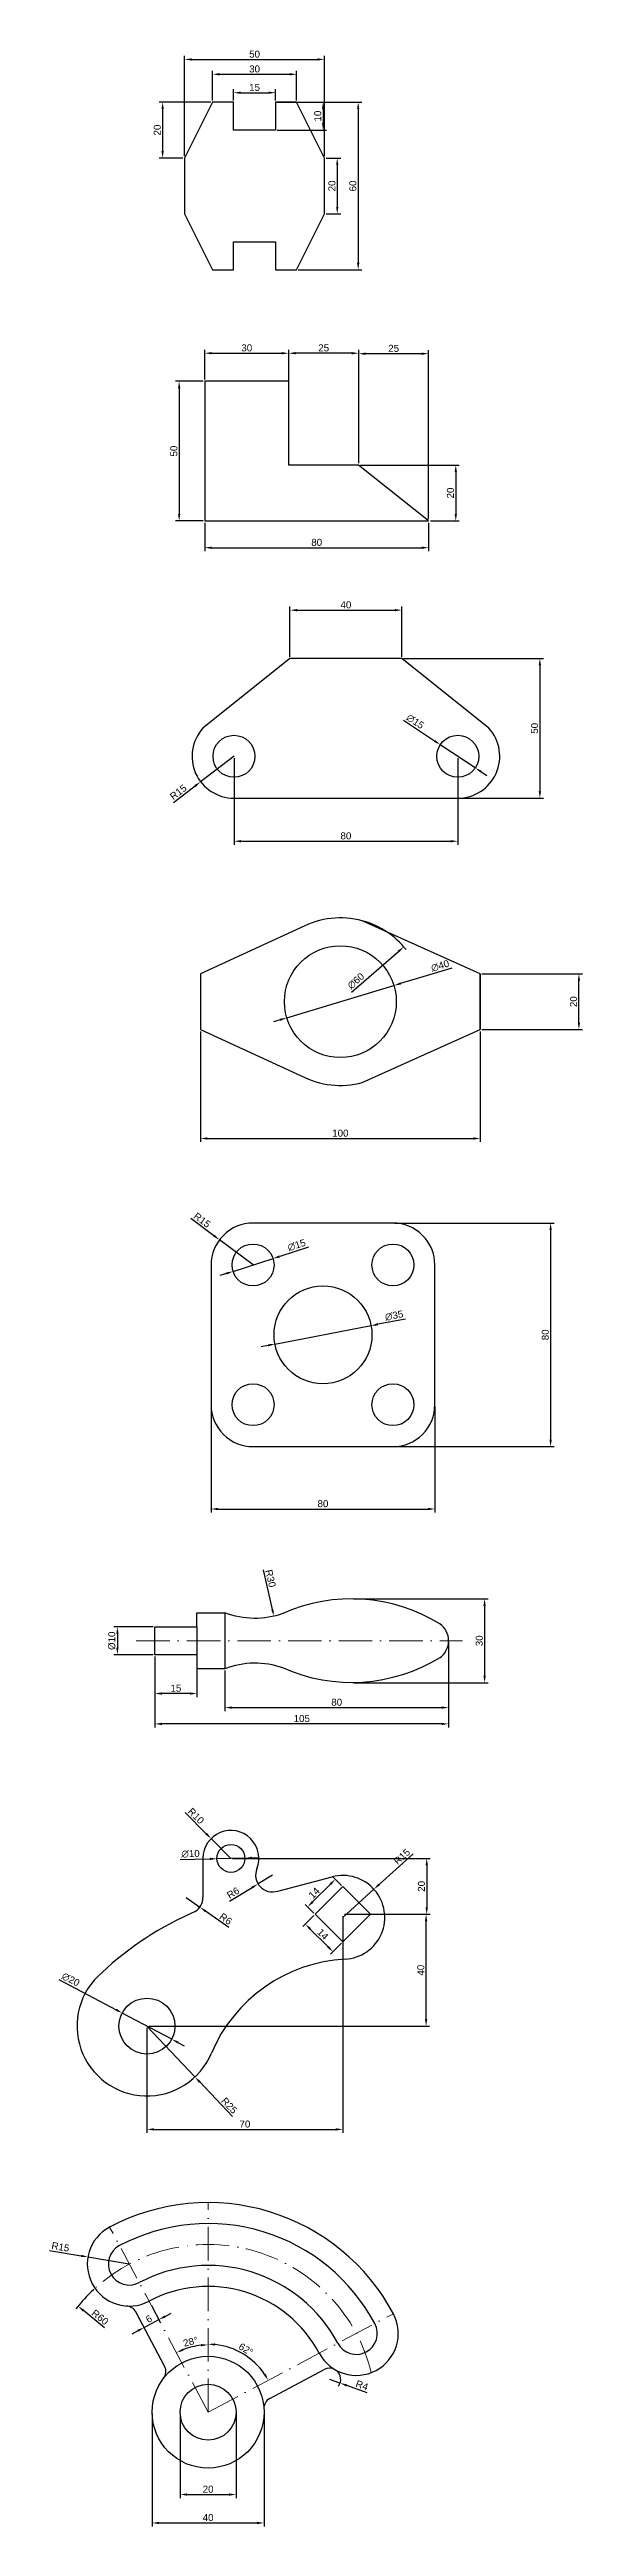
# Model space of a CAD drawing. Header units: millimetres. Extents: x 2433 to 2942, y 547 to 3299.
# Drawn here: x 2469 to 2659, y 2140 to 3027 of the extents above; entities that cross this region are included whole.
import ezdxf

# ---------------------------------------------------------------- set-up
doc = ezdxf.new("R2010")
doc.units = ezdxf.units.MM
doc.linetypes.add('ACAD_ISO10W100', pattern=[18, 12, -3, 0, -3])
doc.layers.get('0').update_dxf_attribs({"lineweight": 25})
doc.layers.add('eksen çizgisi', color=1, linetype='ACAD_ISO10W100', lineweight=15)
doc.layers.add('ölçülendirme', color=2, linetype='Continuous', lineweight=15)
doc.styles.get("Standard").update_dxf_attribs({"font": 'arial.ttf'})
doc.dimstyles.new('ISO-25', dxfattribs={"dimtxt": 2.5, "dimasz": 2.5, "dimexe": 1.25, "dimexo": 0.625, "dimtad": 1, "dimtxsty": 'Standard', "dimcen": 2.5, "dimadec": 0, "dimazin": 0, "dimtfac": 1, "dimtmove": 0, "dimatfit": 3, "dimfxl": 1, "dimarcsym": 0})

msp = doc.modelspace()

# ---------------------------------------------------------------- blocks, each defined once
blk = doc.blocks.new('*D296')
at = {"color": 0, "lineweight": -2, "transparency": 16777216}
for p, q in [((2557.84, 3007.83), (2580.5, 3007.83)), ((2579.25, 3005.33), (2579.25, 2950.33)), ((2557.84, 2947.83), (2580.5, 2947.83))]:
    blk.add_line(p, q, dxfattribs=at)
at = {"color": 0, "transparency": 16777216}
for points in [[(2578.83, 3005.33), (2579.66, 3005.33), (2579.25, 3007.83)], [(2578.83, 2950.33), (2579.66, 2950.33), (2579.25, 2947.83)]]:
    blk.add_solid(points, dxfattribs=at)
at = {"layer": 'Defpoints', "color": 0, "transparency": 16777216}
for p in [(2557.21, 3007.83), (2557.21, 2947.83), (2579.25, 2947.83)]:
    blk.add_point(p, dxfattribs=at)
at = {"color": 0, "transparency": 16777216, "insert": (2577.35, 2977.83), "char_height": 2.5, "attachment_point": 5, "rotation": 90}
blk.add_mtext('60', dxfattribs=at)
blk = doc.blocks.new('*D297')
at = {"color": 0, "lineweight": -2, "transparency": 16777216}
for p, q in [((2567.84, 2987.83), (2573.01, 2987.83)), ((2571.76, 2985.33), (2571.76, 2970.33)), ((2567.84, 2967.83), (2573.01, 2967.83))]:
    blk.add_line(p, q, dxfattribs=at)
at = {"color": 0, "transparency": 16777216}
for points in [[(2571.35, 2985.33), (2572.18, 2985.33), (2571.76, 2987.83)], [(2571.35, 2970.33), (2572.18, 2970.33), (2571.76, 2967.83)]]:
    blk.add_solid(points, dxfattribs=at)
at = {"layer": 'Defpoints', "color": 0, "transparency": 16777216}
for p in [(2567.21, 2987.83), (2567.21, 2967.83), (2571.76, 2967.83)]:
    blk.add_point(p, dxfattribs=at)
at = {"color": 0, "transparency": 16777216, "insert": (2569.86, 2977.83), "char_height": 2.5, "attachment_point": 5, "rotation": 90}
blk.add_mtext('20', dxfattribs=at)
blk = doc.blocks.new('*D298')
at = {"color": 0, "lineweight": -2, "transparency": 16777216}
for p, q in [((2550.34, 3007.83), (2567.95, 3007.83)), ((2566.7, 3005.33), (2566.7, 3000.33)), ((2550.34, 2997.83), (2567.95, 2997.83))]:
    blk.add_line(p, q, dxfattribs=at)
at = {"color": 0, "transparency": 16777216}
for points in [[(2566.29, 3005.33), (2567.12, 3005.33), (2566.7, 3007.83)], [(2566.29, 3000.33), (2567.12, 3000.33), (2566.7, 2997.83)]]:
    blk.add_solid(points, dxfattribs=at)
at = {"layer": 'Defpoints', "color": 0, "transparency": 16777216}
for p in [(2549.71, 3007.83), (2549.71, 2997.83), (2566.7, 2997.83)]:
    blk.add_point(p, dxfattribs=at)
at = {"color": 0, "transparency": 16777216, "insert": (2564.8, 3002.83), "char_height": 2.5, "attachment_point": 5, "rotation": 90}
blk.add_mtext('10', dxfattribs=at)
blk = doc.blocks.new('*D299')
at = {"color": 0, "lineweight": -2, "transparency": 16777216}
for p, q in [((2534.71, 3008.45), (2534.71, 3012.45)), ((2537.21, 3011.2), (2547.21, 3011.2)), ((2549.71, 3008.45), (2549.71, 3012.45))]:
    blk.add_line(p, q, dxfattribs=at)
at = {"color": 0, "transparency": 16777216}
for points in [[(2537.21, 3011.61), (2537.21, 3010.78), (2534.71, 3011.2)], [(2547.21, 3011.61), (2547.21, 3010.78), (2549.71, 3011.2)]]:
    blk.add_solid(points, dxfattribs=at)
at = {"layer": 'Defpoints', "color": 0, "transparency": 16777216}
for p in [(2534.71, 3007.83), (2549.71, 3011.2), (2549.71, 3007.83)]:
    blk.add_point(p, dxfattribs=at)
at = {"color": 0, "transparency": 16777216, "insert": (2542.21, 3013.1), "char_height": 2.5, "attachment_point": 5}
blk.add_mtext('15', dxfattribs=at)
blk = doc.blocks.new('*D300')
at = {"color": 0, "lineweight": -2, "transparency": 16777216}
for p, q in [((2527.21, 3008.45), (2527.21, 3019.04)), ((2529.71, 3017.79), (2554.71, 3017.79)), ((2557.21, 3008.45), (2557.21, 3019.04))]:
    blk.add_line(p, q, dxfattribs=at)
at = {"color": 0, "transparency": 16777216}
for points in [[(2529.71, 3018.21), (2529.71, 3017.37), (2527.21, 3017.79)], [(2554.71, 3018.21), (2554.71, 3017.37), (2557.21, 3017.79)]]:
    blk.add_solid(points, dxfattribs=at)
at = {"layer": 'Defpoints', "color": 0, "transparency": 16777216}
for p in [(2557.21, 3017.79), (2527.21, 3007.83), (2557.21, 3007.83)]:
    blk.add_point(p, dxfattribs=at)
at = {"color": 0, "transparency": 16777216, "insert": (2542.21, 3019.69), "char_height": 2.5, "attachment_point": 5}
blk.add_mtext('30', dxfattribs=at)
blk = doc.blocks.new('*D301')
at = {"color": 0, "lineweight": -2, "transparency": 16777216}
for p, q in [((2517.21, 2988.45), (2517.21, 3024.35)), ((2519.71, 3023.1), (2564.71, 3023.1)), ((2567.21, 2988.45), (2567.21, 3024.35))]:
    blk.add_line(p, q, dxfattribs=at)
at = {"color": 0, "transparency": 16777216}
for points in [[(2519.71, 3023.52), (2519.71, 3022.69), (2517.21, 3023.1)], [(2564.71, 3023.52), (2564.71, 3022.69), (2567.21, 3023.1)]]:
    blk.add_solid(points, dxfattribs=at)
at = {"layer": 'Defpoints', "color": 0, "transparency": 16777216}
for p in [(2567.21, 3023.1), (2517.21, 2987.83), (2567.21, 2987.83)]:
    blk.add_point(p, dxfattribs=at)
at = {"color": 0, "transparency": 16777216, "insert": (2542.21, 3025), "char_height": 2.5, "attachment_point": 5}
blk.add_mtext('50', dxfattribs=at)
blk = doc.blocks.new('*D302')
at = {"color": 0, "lineweight": -2, "transparency": 16777216}
for p, q in [((2526.59, 3007.83), (2508.1, 3007.83)), ((2509.35, 3005.33), (2509.35, 2990.33)), ((2516.59, 2987.83), (2508.1, 2987.83))]:
    blk.add_line(p, q, dxfattribs=at)
at = {"color": 0, "transparency": 16777216}
for points in [[(2508.93, 3005.33), (2509.76, 3005.33), (2509.35, 3007.83)], [(2508.93, 2990.33), (2509.76, 2990.33), (2509.35, 2987.83)]]:
    blk.add_solid(points, dxfattribs=at)
at = {"layer": 'Defpoints', "color": 0, "transparency": 16777216}
for p in [(2527.21, 3007.83), (2509.35, 2987.83), (2517.21, 2987.83)]:
    blk.add_point(p, dxfattribs=at)
at = {"color": 0, "transparency": 16777216, "insert": (2507.44, 2997.83), "char_height": 2.5, "attachment_point": 5, "rotation": 90}
blk.add_mtext('20', dxfattribs=at)
blk = doc.blocks.new('*D303')
at = {"color": 0, "lineweight": -2, "transparency": 16777216}
for p, q in [((2523.79, 2907.95), (2514, 2907.95)), ((2515.25, 2905.45), (2515.25, 2860.45)), ((2523.79, 2857.95), (2514, 2857.95))]:
    blk.add_line(p, q, dxfattribs=at)
at = {"color": 0, "transparency": 16777216}
for points in [[(2514.84, 2905.45), (2515.67, 2905.45), (2515.25, 2907.95)], [(2514.84, 2860.45), (2515.67, 2860.45), (2515.25, 2857.95)]]:
    blk.add_solid(points, dxfattribs=at)
at = {"layer": 'Defpoints', "color": 0, "transparency": 16777216}
for p in [(2524.42, 2907.95), (2515.25, 2857.95), (2524.42, 2857.95)]:
    blk.add_point(p, dxfattribs=at)
at = {"color": 0, "transparency": 16777216, "insert": (2513.35, 2882.95), "char_height": 2.5, "attachment_point": 5, "rotation": 90}
blk.add_mtext('50', dxfattribs=at)
blk = doc.blocks.new('*D304')
at = {"color": 0, "lineweight": -2, "transparency": 16777216}
for p, q in [((2524.42, 2857.33), (2524.42, 2847.12)), ((2604.42, 2857.33), (2604.42, 2847.12)), ((2526.92, 2848.37), (2601.92, 2848.37))]:
    blk.add_line(p, q, dxfattribs=at)
at = {"color": 0, "transparency": 16777216}
for points in [[(2526.92, 2848.78), (2526.92, 2847.95), (2524.42, 2848.37)], [(2601.92, 2848.78), (2601.92, 2847.95), (2604.42, 2848.37)]]:
    blk.add_solid(points, dxfattribs=at)
at = {"layer": 'Defpoints', "color": 0, "transparency": 16777216}
for p in [(2524.42, 2857.95), (2604.42, 2857.95), (2604.42, 2848.37)]:
    blk.add_point(p, dxfattribs=at)
at = {"color": 0, "transparency": 16777216, "insert": (2564.42, 2850.27), "char_height": 2.5, "attachment_point": 5}
blk.add_mtext('80', dxfattribs=at)
blk = doc.blocks.new('*D305')
at = {"color": 0, "lineweight": -2, "transparency": 16777216}
for p, q in [((2580.04, 2877.95), (2615.38, 2877.95)), ((2614.13, 2875.45), (2614.13, 2860.45)), ((2605.04, 2857.95), (2615.38, 2857.95))]:
    blk.add_line(p, q, dxfattribs=at)
at = {"color": 0, "transparency": 16777216}
for points in [[(2613.71, 2875.45), (2614.55, 2875.45), (2614.13, 2877.95)], [(2613.71, 2860.45), (2614.55, 2860.45), (2614.13, 2857.95)]]:
    blk.add_solid(points, dxfattribs=at)
at = {"layer": 'Defpoints', "color": 0, "transparency": 16777216}
for p in [(2579.42, 2877.95), (2604.42, 2857.95), (2614.13, 2857.95)]:
    blk.add_point(p, dxfattribs=at)
at = {"color": 0, "transparency": 16777216, "insert": (2612.23, 2867.95), "char_height": 2.5, "attachment_point": 5, "rotation": 90}
blk.add_mtext('20', dxfattribs=at)
blk = doc.blocks.new('*D306')
at = {"color": 0, "lineweight": -2, "transparency": 16777216}
for p, q in [((2579.42, 2878.58), (2579.42, 2919.05)), ((2601.92, 2917.8), (2581.92, 2917.8)), ((2604.42, 2858.58), (2604.42, 2919.05))]:
    blk.add_line(p, q, dxfattribs=at)
at = {"color": 0, "transparency": 16777216}
for points in [[(2581.92, 2918.21), (2581.92, 2917.38), (2579.42, 2917.8)], [(2601.92, 2918.21), (2601.92, 2917.38), (2604.42, 2917.8)]]:
    blk.add_solid(points, dxfattribs=at)
at = {"layer": 'Defpoints', "color": 0, "transparency": 16777216}
for p in [(2579.42, 2917.8), (2579.42, 2877.95), (2604.42, 2857.95)]:
    blk.add_point(p, dxfattribs=at)
at = {"color": 0, "transparency": 16777216, "insert": (2591.92, 2919.7), "char_height": 2.5, "attachment_point": 5}
blk.add_mtext('25', dxfattribs=at)
blk = doc.blocks.new('*D307')
at = {"color": 0, "lineweight": -2, "transparency": 16777216}
for p, q in [((2554.42, 2878.58), (2554.42, 2919.22)), ((2576.92, 2917.97), (2556.92, 2917.97)), ((2579.42, 2878.58), (2579.42, 2919.22))]:
    blk.add_line(p, q, dxfattribs=at)
at = {"color": 0, "transparency": 16777216}
for points in [[(2556.92, 2918.39), (2556.92, 2917.55), (2554.42, 2917.97)], [(2576.92, 2918.39), (2576.92, 2917.55), (2579.42, 2917.97)]]:
    blk.add_solid(points, dxfattribs=at)
at = {"layer": 'Defpoints', "color": 0, "transparency": 16777216}
for p in [(2554.42, 2917.97), (2554.42, 2877.95), (2579.42, 2877.95)]:
    blk.add_point(p, dxfattribs=at)
at = {"color": 0, "transparency": 16777216, "insert": (2566.92, 2919.87), "char_height": 2.5, "attachment_point": 5}
blk.add_mtext('25', dxfattribs=at)
blk = doc.blocks.new('*D308')
at = {"color": 0, "lineweight": -2, "transparency": 16777216}
for p, q in [((2524.42, 2908.58), (2524.42, 2919.22)), ((2526.92, 2917.97), (2551.92, 2917.97)), ((2554.42, 2908.58), (2554.42, 2919.22))]:
    blk.add_line(p, q, dxfattribs=at)
at = {"color": 0, "transparency": 16777216}
for points in [[(2526.92, 2918.39), (2526.92, 2917.55), (2524.42, 2917.97)], [(2551.92, 2918.39), (2551.92, 2917.55), (2554.42, 2917.97)]]:
    blk.add_solid(points, dxfattribs=at)
at = {"layer": 'Defpoints', "color": 0, "transparency": 16777216}
for p in [(2554.42, 2917.97), (2524.42, 2907.95), (2554.42, 2907.95)]:
    blk.add_point(p, dxfattribs=at)
at = {"color": 0, "transparency": 16777216, "insert": (2539.42, 2919.87), "char_height": 2.5, "attachment_point": 5}
blk.add_mtext('30', dxfattribs=at)
blk = doc.blocks.new('*D372')
at = {"color": 0, "lineweight": -2, "transparency": 16777216}
for p, q in [((2554.86, 2809.36), (2554.86, 2827.28)), ((2557.36, 2826.03), (2592.36, 2826.03)), ((2594.86, 2809.36), (2594.86, 2827.28))]:
    blk.add_line(p, q, dxfattribs=at)
at = {"color": 0, "transparency": 16777216}
for points in [[(2557.36, 2826.44), (2557.36, 2825.61), (2554.86, 2826.03)], [(2592.36, 2826.44), (2592.36, 2825.61), (2594.86, 2826.03)]]:
    blk.add_solid(points, dxfattribs=at)
at = {"layer": 'Defpoints', "color": 0, "transparency": 16777216}
for p in [(2594.86, 2826.03), (2554.86, 2808.73), (2594.86, 2808.73)]:
    blk.add_point(p, dxfattribs=at)
at = {"color": 0, "transparency": 16777216, "insert": (2574.86, 2827.93), "char_height": 2.5, "attachment_point": 5}
blk.add_mtext('40', dxfattribs=at)
blk = doc.blocks.new('*D373')
at = {"color": 0, "lineweight": -2, "transparency": 16777216}
for p, q in [((2595.48, 2808.73), (2645.44, 2808.73)), ((2644.19, 2806.23), (2644.19, 2761.23)), ((2595.48, 2758.73), (2645.44, 2758.73))]:
    blk.add_line(p, q, dxfattribs=at)
at = {"color": 0, "transparency": 16777216}
for points in [[(2643.77, 2806.23), (2644.61, 2806.23), (2644.19, 2808.73)], [(2643.77, 2761.23), (2644.61, 2761.23), (2644.19, 2758.73)]]:
    blk.add_solid(points, dxfattribs=at)
at = {"layer": 'Defpoints', "color": 0, "transparency": 16777216}
for p in [(2594.86, 2808.73), (2594.86, 2758.73), (2644.19, 2758.73)]:
    blk.add_point(p, dxfattribs=at)
at = {"color": 0, "transparency": 16777216, "insert": (2642.29, 2783.73), "char_height": 2.5, "attachment_point": 5, "rotation": 90}
blk.add_mtext('50', dxfattribs=at)
blk = doc.blocks.new('*D374')
at = {"color": 0, "lineweight": -2, "transparency": 16777216}
for p, q in [((2534.86, 2773.11), (2534.86, 2742.08)), ((2614.86, 2773.11), (2614.86, 2742.08)), ((2537.36, 2743.33), (2612.36, 2743.33))]:
    blk.add_line(p, q, dxfattribs=at)
at = {"color": 0, "transparency": 16777216}
for points in [[(2537.36, 2743.75), (2537.36, 2742.91), (2534.86, 2743.33)], [(2612.36, 2743.75), (2612.36, 2742.91), (2614.86, 2743.33)]]:
    blk.add_solid(points, dxfattribs=at)
at = {"layer": 'Defpoints', "color": 0, "transparency": 16777216}
for p in [(2534.86, 2773.73), (2614.86, 2773.73), (2614.86, 2743.33)]:
    blk.add_point(p, dxfattribs=at)
at = {"color": 0, "transparency": 16777216, "insert": (2574.86, 2745.23), "char_height": 2.5, "attachment_point": 5}
blk.add_mtext('80', dxfattribs=at)
blk = doc.blocks.new('*D331')
at = {"color": 0, "lineweight": -2, "transparency": 16777216}
for p, q in [((2534.86, 2773.73), (2522.94, 2764.62)), ((2513.22, 2757.18), (2520.95, 2763.1))]:
    blk.add_line(p, q, dxfattribs=at)
at = {"color": 0, "transparency": 16777216}
blk.add_solid([(2520.7, 2763.43), (2521.21, 2762.77), (2522.94, 2764.62)], dxfattribs=at)
at = {"layer": 'Defpoints', "color": 0, "transparency": 16777216}
for p in [(2534.86, 2773.73), (2522.94, 2764.62)]:
    blk.add_point(p, dxfattribs=at)
at = {"color": 0, "transparency": 16777216, "insert": (2514.94, 2760.89), "char_height": 2.5, "attachment_point": 5, "rotation": 37.40831}
blk.add_mtext('R15', dxfattribs=at)
blk = doc.blocks.new('*D375')
at = {"color": 0, "lineweight": -2, "transparency": 16777216}
for p, q in [((2595.41, 2786.6), (2606.52, 2779.25)), ((2621.11, 2769.59), (2608.6, 2777.87)), ((2623.19, 2768.21), (2625.28, 2766.83))]:
    blk.add_line(p, q, dxfattribs=at)
at = {"color": 0, "transparency": 16777216}
for points in [[(2606.75, 2779.6), (2606.29, 2778.9), (2608.6, 2777.87)], [(2623.42, 2768.56), (2622.96, 2767.86), (2621.11, 2769.59)]]:
    blk.add_solid(points, dxfattribs=at)
at = {"layer": 'Defpoints', "color": 0, "transparency": 16777216}
for p in [(2608.6, 2777.87), (2621.11, 2769.59)]:
    blk.add_point(p, dxfattribs=at)
at = {"color": 0, "transparency": 16777216, "insert": (2599.65, 2786.16), "char_height": 2.5, "attachment_point": 5, "rotation": 326.4964}
blk.add_mtext('∅15', dxfattribs=at)
blk = doc.blocks.new('*D332')
at = {"color": 0, "lineweight": -2, "transparency": 16777216}
for p, q in [((2522.87, 2675.3), (2522.87, 2635.71)), ((2622.87, 2675.3), (2622.87, 2635.71)), ((2525.37, 2636.96), (2620.37, 2636.96))]:
    blk.add_line(p, q, dxfattribs=at)
at = {"color": 0, "transparency": 16777216}
for points in [[(2525.37, 2637.37), (2525.37, 2636.54), (2522.87, 2636.96)], [(2620.37, 2637.37), (2620.37, 2636.54), (2622.87, 2636.96)]]:
    blk.add_solid(points, dxfattribs=at)
at = {"layer": 'Defpoints', "color": 0, "transparency": 16777216}
for p in [(2522.87, 2675.92), (2622.87, 2675.92), (2622.87, 2636.96)]:
    blk.add_point(p, dxfattribs=at)
at = {"color": 0, "transparency": 16777216, "insert": (2572.87, 2638.86), "char_height": 2.5, "attachment_point": 5}
blk.add_mtext('100', dxfattribs=at)
blk = doc.blocks.new('*D333')
at = {"color": 0, "lineweight": -2, "transparency": 16777216}
for p, q in [((2623.5, 2695.92), (2659.4, 2695.92)), ((2658.15, 2678.42), (2658.15, 2693.42)), ((2623.5, 2675.92), (2659.4, 2675.92))]:
    blk.add_line(p, q, dxfattribs=at)
at = {"color": 0, "transparency": 16777216}
for points in [[(2657.73, 2693.42), (2658.56, 2693.42), (2658.15, 2695.92)], [(2657.73, 2678.42), (2658.56, 2678.42), (2658.15, 2675.92)]]:
    blk.add_solid(points, dxfattribs=at)
at = {"layer": 'Defpoints', "color": 0, "transparency": 16777216}
for p in [(2622.87, 2695.92), (2658.15, 2695.92), (2622.87, 2675.92)]:
    blk.add_point(p, dxfattribs=at)
at = {"color": 0, "transparency": 16777216, "insert": (2656.24, 2685.92), "char_height": 2.5, "attachment_point": 5, "rotation": 90}
blk.add_mtext('20', dxfattribs=at)
blk = doc.blocks.new('*D376')
at = {"color": 0, "lineweight": -2, "transparency": 16777216}
for p, q in [((2612.72, 2697.95), (2594.41, 2692.42)), ((2553.72, 2680.14), (2592.02, 2691.7)), ((2551.33, 2679.42), (2548.94, 2678.7))]:
    blk.add_line(p, q, dxfattribs=at)
at = {"color": 0, "transparency": 16777216}
for points in [[(2594.29, 2692.82), (2594.53, 2692.03), (2592.02, 2691.7)], [(2551.21, 2679.82), (2551.45, 2679.02), (2553.72, 2680.14)]]:
    blk.add_solid(points, dxfattribs=at)
at = {"layer": 'Defpoints', "color": 0, "transparency": 16777216}
for p in [(2592.02, 2691.7), (2553.72, 2680.14)]:
    blk.add_point(p, dxfattribs=at)
at = {"color": 0, "transparency": 16777216, "insert": (2608.54, 2698.75), "char_height": 2.5, "attachment_point": 5, "rotation": 16.80059}
blk.add_mtext('∅40', dxfattribs=at)
blk = doc.blocks.new('*D377')
at = {"color": 0, "lineweight": -2, "transparency": 16777216}
blk.add_line((2576.86, 2689.37), (2593.67, 2703.91), dxfattribs=at)
blk.add_arc((2572.87, 2685.92), 30, 38.46976, 73.66508, dxfattribs=at)
at = {"color": 0, "transparency": 16777216}
blk.add_solid([(2593.4, 2704.23), (2593.94, 2703.6), (2595.56, 2705.55)], dxfattribs=at)
at = {"layer": 'Defpoints', "color": 0, "transparency": 16777216}
for p in [(2595.56, 2705.55), (2550.18, 2666.3)]:
    blk.add_point(p, dxfattribs=at)
at = {"color": 0, "transparency": 16777216, "insert": (2578.42, 2693.33), "char_height": 2.5, "attachment_point": 5, "rotation": 40.85709}
blk.add_mtext('∅60', dxfattribs=at)
blk = doc.blocks.new('*D378')
at = {"color": 0, "lineweight": -2, "transparency": 16777216}
for p, q in [((2526.66, 2541.07), (2526.66, 2503.12)), ((2606.66, 2541.07), (2606.66, 2503.12)), ((2529.16, 2504.37), (2604.16, 2504.37))]:
    blk.add_line(p, q, dxfattribs=at)
at = {"color": 0, "transparency": 16777216}
for points in [[(2529.16, 2504.79), (2529.16, 2503.95), (2526.66, 2504.37)], [(2604.16, 2504.79), (2604.16, 2503.95), (2606.66, 2504.37)]]:
    blk.add_solid(points, dxfattribs=at)
at = {"layer": 'Defpoints', "color": 0, "transparency": 16777216}
for p in [(2526.66, 2541.7), (2606.66, 2541.7), (2606.66, 2504.37)]:
    blk.add_point(p, dxfattribs=at)
at = {"color": 0, "transparency": 16777216, "insert": (2566.66, 2506.27), "char_height": 2.5, "attachment_point": 5}
blk.add_mtext('80', dxfattribs=at)
blk = doc.blocks.new('*D379')
at = {"color": 0, "lineweight": -2, "transparency": 16777216}
for p, q in [((2592.28, 2606.7), (2649.28, 2606.7)), ((2648.03, 2604.2), (2648.03, 2529.2)), ((2592.28, 2526.7), (2649.28, 2526.7))]:
    blk.add_line(p, q, dxfattribs=at)
at = {"color": 0, "transparency": 16777216}
for points in [[(2647.61, 2604.2), (2648.45, 2604.2), (2648.03, 2606.7)], [(2647.61, 2529.2), (2648.45, 2529.2), (2648.03, 2526.7)]]:
    blk.add_solid(points, dxfattribs=at)
at = {"layer": 'Defpoints', "color": 0, "transparency": 16777216}
for p in [(2591.66, 2606.7), (2591.66, 2526.7), (2648.03, 2526.7)]:
    blk.add_point(p, dxfattribs=at)
at = {"color": 0, "transparency": 16777216, "insert": (2646.13, 2566.7), "char_height": 2.5, "attachment_point": 5, "rotation": 90}
blk.add_mtext('80', dxfattribs=at)
blk = doc.blocks.new('*D380')
at = {"color": 0, "lineweight": -2, "transparency": 16777216}
for p, q in [((2596.19, 2572.36), (2586.3, 2570.46)), ((2547.02, 2562.93), (2544.56, 2562.46)), ((2549.47, 2563.4), (2583.84, 2569.99))]:
    blk.add_line(p, q, dxfattribs=at)
at = {"color": 0, "transparency": 16777216}
for points in [[(2586.22, 2570.87), (2586.38, 2570.05), (2583.84, 2569.99)], [(2546.94, 2563.34), (2547.09, 2562.52), (2549.47, 2563.4)]]:
    blk.add_solid(points, dxfattribs=at)
at = {"layer": 'Defpoints', "color": 0, "transparency": 16777216}
for p in [(2549.47, 2563.4), (2583.84, 2569.99)]:
    blk.add_point(p, dxfattribs=at)
at = {"color": 0, "transparency": 16777216, "insert": (2592.1, 2573.58), "char_height": 2.5, "attachment_point": 5, "rotation": 10.85506}
blk.add_mtext('∅35', dxfattribs=at)
blk = doc.blocks.new('*D381')
at = {"color": 0, "lineweight": -2, "transparency": 16777216}
for p, q in [((2561.47, 2598.06), (2551.18, 2594.75)), ((2532.14, 2588.64), (2529.76, 2587.87)), ((2534.52, 2589.4), (2548.8, 2593.99))]:
    blk.add_line(p, q, dxfattribs=at)
at = {"color": 0, "transparency": 16777216}
for points in [[(2532.01, 2589.03), (2532.26, 2588.24), (2534.52, 2589.4)], [(2551.05, 2595.15), (2551.31, 2594.36), (2548.8, 2593.99)]]:
    blk.add_solid(points, dxfattribs=at)
at = {"layer": 'Defpoints', "color": 0, "transparency": 16777216}
for p in [(2534.52, 2589.4), (2548.8, 2593.99)]:
    blk.add_point(p, dxfattribs=at)
at = {"color": 0, "transparency": 16777216, "insert": (2557.26, 2598.78), "char_height": 2.5, "attachment_point": 5, "rotation": 17.80305}
blk.add_mtext('∅15', dxfattribs=at)
blk = doc.blocks.new('*D382')
at = {"color": 0, "lineweight": -2, "transparency": 16777216}
for p, q in [((2519.43, 2608.39), (2527.67, 2602.21)), ((2541.66, 2591.7), (2529.67, 2600.71))]:
    blk.add_line(p, q, dxfattribs=at)
at = {"color": 0, "transparency": 16777216}
blk.add_solid([(2527.92, 2602.54), (2527.42, 2601.88), (2529.67, 2600.71)], dxfattribs=at)
at = {"layer": 'Defpoints', "color": 0, "transparency": 16777216}
for p in [(2529.67, 2600.71), (2541.66, 2591.7)]:
    blk.add_point(p, dxfattribs=at)
at = {"color": 0, "transparency": 16777216, "insert": (2523.47, 2607.74), "char_height": 2.5, "attachment_point": 5, "rotation": 323.07831}
blk.add_mtext('R15', dxfattribs=at)
blk = doc.blocks.new('*D345')
at = {"layer": 'Defpoints', "color": 0, "transparency": 16777216}
for p in [(2576.9, 2472.21), (2576.9, 2442.21), (2624.43, 2442.21)]:
    blk.add_point(p, dxfattribs=at)
at = {"layer": 'ölçülendirme', "color": 0, "lineweight": -2, "transparency": 16777216}
for p, q in [((2577.52, 2472.21), (2625.68, 2472.21)), ((2624.43, 2469.71), (2624.43, 2444.71)), ((2577.52, 2442.21), (2625.68, 2442.21))]:
    blk.add_line(p, q, dxfattribs=at)
at = {"layer": 'ölçülendirme', "color": 0, "transparency": 16777216}
for points in [[(2624.02, 2469.71), (2624.85, 2469.71), (2624.43, 2472.21)], [(2624.02, 2444.71), (2624.85, 2444.71), (2624.43, 2442.21)]]:
    blk.add_solid(points, dxfattribs=at)
at = {"layer": 'ölçülendirme', "color": 0, "transparency": 16777216, "insert": (2622.53, 2457.21), "char_height": 2.5, "attachment_point": 5, "rotation": 90}
blk.add_mtext('30', dxfattribs=at)
blk = doc.blocks.new('*D347')
at = {"layer": 'Defpoints', "color": 0, "transparency": 16777216}
for p in [(2542.31, 2495.22), (2549.12, 2466)]:
    blk.add_point(p, dxfattribs=at)
at = {"layer": 'ölçülendirme', "color": 0, "lineweight": -2, "transparency": 16777216}
blk.add_line((2545.25, 2482.61), (2548.55, 2468.44), dxfattribs=at)
at = {"layer": 'ölçülendirme', "color": 0, "transparency": 16777216}
blk.add_solid([(2548.95, 2468.53), (2548.14, 2468.34), (2549.12, 2466)], dxfattribs=at)
at = {"layer": 'ölçülendirme', "color": 0, "transparency": 16777216, "insert": (2547.92, 2479.52), "char_height": 2.5, "attachment_point": 5, "rotation": 283.10274}
blk.add_mtext('R30', dxfattribs=at)
blk = doc.blocks.new('*D348')
at = {"layer": 'Defpoints', "color": 0, "transparency": 16777216}
for p in [(2611.58, 2457.21), (2531.58, 2447.21), (2611.58, 2433.3)]:
    blk.add_point(p, dxfattribs=at)
at = {"layer": 'ölçülendirme', "color": 0, "lineweight": -2, "transparency": 16777216}
for p, q in [((2611.58, 2456.58), (2611.58, 2432.05)), ((2531.58, 2446.58), (2531.58, 2432.05)), ((2534.08, 2433.3), (2609.08, 2433.3))]:
    blk.add_line(p, q, dxfattribs=at)
at = {"layer": 'ölçülendirme', "color": 0, "transparency": 16777216}
for points in [[(2534.08, 2433.72), (2534.08, 2432.89), (2531.58, 2433.3)], [(2609.08, 2433.72), (2609.08, 2432.89), (2611.58, 2433.3)]]:
    blk.add_solid(points, dxfattribs=at)
at = {"layer": 'ölçülendirme', "color": 0, "transparency": 16777216, "insert": (2571.58, 2435.21), "char_height": 2.5, "attachment_point": 5}
blk.add_mtext('80', dxfattribs=at)
blk = doc.blocks.new('*D349')
at = {"layer": 'Defpoints', "color": 0, "transparency": 16777216}
for p in [(2611.58, 2457.21), (2506.58, 2452.21), (2506.58, 2427.46)]:
    blk.add_point(p, dxfattribs=at)
at = {"layer": 'ölçülendirme', "color": 0, "lineweight": -2, "transparency": 16777216}
for p, q in [((2611.58, 2456.58), (2611.58, 2426.21)), ((2506.58, 2451.58), (2506.58, 2426.21)), ((2609.08, 2427.46), (2509.08, 2427.46))]:
    blk.add_line(p, q, dxfattribs=at)
at = {"layer": 'ölçülendirme', "color": 0, "transparency": 16777216}
for points in [[(2509.08, 2427.88), (2509.08, 2427.05), (2506.58, 2427.46)], [(2609.08, 2427.88), (2609.08, 2427.05), (2611.58, 2427.46)]]:
    blk.add_solid(points, dxfattribs=at)
at = {"layer": 'ölçülendirme', "color": 0, "transparency": 16777216, "insert": (2559.08, 2429.37), "char_height": 2.5, "attachment_point": 5}
blk.add_mtext('105', dxfattribs=at)
blk = doc.blocks.new('*D350')
at = {"layer": 'Defpoints', "color": 0, "transparency": 16777216}
for p in [(2506.58, 2452.21), (2521.58, 2452.21), (2506.58, 2438.33)]:
    blk.add_point(p, dxfattribs=at)
at = {"layer": 'ölçülendirme', "color": 0, "lineweight": -2, "transparency": 16777216}
for p, q in [((2506.58, 2451.58), (2506.58, 2437.08)), ((2521.58, 2451.58), (2521.58, 2437.08)), ((2519.08, 2438.33), (2509.08, 2438.33))]:
    blk.add_line(p, q, dxfattribs=at)
at = {"layer": 'ölçülendirme', "color": 0, "transparency": 16777216}
for points in [[(2509.08, 2438.75), (2509.08, 2437.91), (2506.58, 2438.33)], [(2519.08, 2438.75), (2519.08, 2437.91), (2521.58, 2438.33)]]:
    blk.add_solid(points, dxfattribs=at)
at = {"layer": 'ölçülendirme', "color": 0, "transparency": 16777216, "insert": (2514.08, 2440.23), "char_height": 2.5, "attachment_point": 5}
blk.add_mtext('15', dxfattribs=at)
blk = doc.blocks.new('*D393')
at = {"layer": 'Defpoints', "color": 0, "transparency": 16777216}
for p in [(2503.75, 2319.33), (2520.9, 2301.14)]:
    blk.add_point(p, dxfattribs=at)
at = {"layer": 'ölçülendirme', "color": 0, "lineweight": -2, "transparency": 16777216}
for p, q in [((2503.75, 2319.33), (2520.9, 2301.14)), ((2534.29, 2286.94), (2522.61, 2299.33))]:
    blk.add_line(p, q, dxfattribs=at)
at = {"layer": 'ölçülendirme', "color": 0, "transparency": 16777216}
blk.add_solid([(2522.92, 2299.61), (2522.31, 2299.04), (2520.9, 2301.14)], dxfattribs=at)
at = {"layer": 'ölçülendirme', "color": 0, "transparency": 16777216, "insert": (2533.19, 2290.88), "char_height": 2.5, "attachment_point": 5, "rotation": 313.31352}
blk.add_mtext('R25', dxfattribs=at)
blk = doc.blocks.new('*D394')
at = {"layer": 'Defpoints', "color": 0, "transparency": 16777216}
for p in [(2526.68, 2386.41), (2533.75, 2379.33)]:
    blk.add_point(p, dxfattribs=at)
at = {"layer": 'ölçülendirme', "color": 0, "lineweight": -2, "transparency": 16777216}
for p, q in [((2517.37, 2395.74), (2524.92, 2388.18)), ((2533.75, 2379.33), (2526.68, 2386.41))]:
    blk.add_line(p, q, dxfattribs=at)
at = {"layer": 'ölçülendirme', "color": 0, "transparency": 16777216}
blk.add_solid([(2525.21, 2388.47), (2524.62, 2387.89), (2526.68, 2386.41)], dxfattribs=at)
at = {"layer": 'ölçülendirme', "color": 0, "transparency": 16777216, "insert": (2521.27, 2394.53), "char_height": 2.5, "attachment_point": 5, "rotation": 314.95392}
blk.add_mtext('R10', dxfattribs=at)
blk = doc.blocks.new('*D395')
at = {"layer": 'Defpoints', "color": 0, "transparency": 16777216}
for p in [(2528.75, 2379.22), (2538.75, 2379.45)]:
    blk.add_point(p, dxfattribs=at)
at = {"layer": 'ölçülendirme', "color": 0, "lineweight": -2, "transparency": 16777216}
for p, q in [((2515.58, 2378.91), (2526.25, 2379.16)), ((2538.75, 2379.45), (2528.75, 2379.22)), ((2541.25, 2379.51), (2543.74, 2379.57))]:
    blk.add_line(p, q, dxfattribs=at)
at = {"layer": 'ölçülendirme', "color": 0, "transparency": 16777216}
for points in [[(2526.24, 2379.57), (2526.26, 2378.74), (2528.75, 2379.22)], [(2541.24, 2379.93), (2541.26, 2379.09), (2538.75, 2379.45)]]:
    blk.add_solid(points, dxfattribs=at)
at = {"layer": 'ölçülendirme', "color": 0, "transparency": 16777216, "insert": (2519.31, 2380.97), "char_height": 2.5, "attachment_point": 5, "rotation": 1.34971}
blk.add_mtext('∅10', dxfattribs=at)
blk = doc.blocks.new('*D396')
at = {"layer": 'Defpoints', "color": 0, "transparency": 16777216}
for p in [(2543.46, 2370.21), (2548.58, 2373.33)]:
    blk.add_point(p, dxfattribs=at)
at = {"layer": 'ölçülendirme', "color": 0, "lineweight": -2, "transparency": 16777216}
for p, q in [((2533.29, 2364), (2541.33, 2368.91)), ((2548.58, 2373.33), (2543.46, 2370.21))]:
    blk.add_line(p, q, dxfattribs=at)
at = {"layer": 'ölçülendirme', "color": 0, "transparency": 16777216}
blk.add_solid([(2541.11, 2369.26), (2541.54, 2368.55), (2543.46, 2370.21)], dxfattribs=at)
at = {"layer": 'ölçülendirme', "color": 0, "transparency": 16777216, "insert": (2534.55, 2367), "char_height": 2.5, "attachment_point": 5, "rotation": 31.40376}
blk.add_mtext('R6', dxfattribs=at)
blk = doc.blocks.new('*D351')
at = {"layer": 'Defpoints', "color": 0, "transparency": 16777216}
for p in [(2584.86, 2368.3), (2573.75, 2358.23)]:
    blk.add_point(p, dxfattribs=at)
at = {"layer": 'ölçülendirme', "color": 0, "lineweight": -2, "transparency": 16777216}
for p, q in [((2598.86, 2381), (2586.71, 2369.98)), ((2573.75, 2358.23), (2584.86, 2368.3))]:
    blk.add_line(p, q, dxfattribs=at)
at = {"layer": 'ölçülendirme', "color": 0, "transparency": 16777216}
blk.add_solid([(2586.43, 2370.29), (2586.99, 2369.67), (2584.86, 2368.3)], dxfattribs=at)
at = {"layer": 'ölçülendirme', "color": 0, "transparency": 16777216, "insert": (2594.9, 2379.98), "char_height": 2.5, "attachment_point": 5, "rotation": 42.20767}
blk.add_mtext('R15', dxfattribs=at)
blk = doc.blocks.new('*D397')
at = {"layer": 'Defpoints', "color": 0, "transparency": 16777216}
for p in [(2533.75, 2379.33), (2573.75, 2359.33), (2603.75, 2359.33)]:
    blk.add_point(p, dxfattribs=at)
at = {"layer": 'ölçülendirme', "color": 0, "lineweight": -2, "transparency": 16777216}
for p, q in [((2534.37, 2379.33), (2605, 2379.33)), ((2603.75, 2376.83), (2603.75, 2361.83)), ((2574.37, 2359.33), (2605, 2359.33))]:
    blk.add_line(p, q, dxfattribs=at)
at = {"layer": 'ölçülendirme', "color": 0, "transparency": 16777216}
for points in [[(2603.33, 2376.83), (2604.16, 2376.83), (2603.75, 2379.33)], [(2603.33, 2361.83), (2604.16, 2361.83), (2603.75, 2359.33)]]:
    blk.add_solid(points, dxfattribs=at)
at = {"layer": 'ölçülendirme', "color": 0, "transparency": 16777216, "insert": (2601.85, 2369.33), "char_height": 2.5, "attachment_point": 5, "rotation": 90}
blk.add_mtext('20', dxfattribs=at)
blk = doc.blocks.new('*D352')
at = {"layer": 'Defpoints', "color": 0, "transparency": 16777216}
for p in [(2573.75, 2359.33), (2603.52, 2359.33), (2503.75, 2319.33)]:
    blk.add_point(p, dxfattribs=at)
at = {"layer": 'ölçülendirme', "color": 0, "lineweight": -2, "transparency": 16777216}
for p, q in [((2574.37, 2359.33), (2604.77, 2359.33)), ((2603.52, 2321.83), (2603.52, 2356.83)), ((2504.37, 2319.33), (2604.77, 2319.33))]:
    blk.add_line(p, q, dxfattribs=at)
at = {"layer": 'ölçülendirme', "color": 0, "transparency": 16777216}
for points in [[(2603.1, 2356.83), (2603.94, 2356.83), (2603.52, 2359.33)], [(2603.1, 2321.83), (2603.94, 2321.83), (2603.52, 2319.33)]]:
    blk.add_solid(points, dxfattribs=at)
at = {"layer": 'ölçülendirme', "color": 0, "transparency": 16777216, "insert": (2601.62, 2339.33), "char_height": 2.5, "attachment_point": 5, "rotation": 90}
blk.add_mtext('40', dxfattribs=at)
blk = doc.blocks.new('*D353')
at = {"layer": 'Defpoints', "color": 0, "transparency": 16777216}
for p in [(2573.75, 2359.33), (2503.75, 2319.33), (2573.75, 2282.36)]:
    blk.add_point(p, dxfattribs=at)
at = {"layer": 'ölçülendirme', "color": 0, "lineweight": -2, "transparency": 16777216}
for p, q in [((2573.75, 2358.71), (2573.75, 2281.11)), ((2503.75, 2318.71), (2503.75, 2281.11)), ((2506.25, 2282.36), (2571.25, 2282.36))]:
    blk.add_line(p, q, dxfattribs=at)
at = {"layer": 'ölçülendirme', "color": 0, "transparency": 16777216}
for points in [[(2506.25, 2282.77), (2506.25, 2281.94), (2503.75, 2282.36)], [(2571.25, 2282.77), (2571.25, 2281.94), (2573.75, 2282.36)]]:
    blk.add_solid(points, dxfattribs=at)
at = {"layer": 'ölçülendirme', "color": 0, "transparency": 16777216, "insert": (2538.75, 2284.26), "char_height": 2.5, "attachment_point": 5}
blk.add_mtext('70', dxfattribs=at)
blk = doc.blocks.new('*D400')
at = {"layer": 'Defpoints', "color": 0, "transparency": 16777216}
for p in [(2573.75, 2369.23), (2561.2, 2361.99), (2563.85, 2359.33)]:
    blk.add_point(p, dxfattribs=at)
at = {"layer": 'ölçülendirme', "color": 0, "lineweight": -2, "transparency": 16777216}
for p, q in [((2569.33, 2370.12), (2562.96, 2363.75)), ((2573.31, 2369.68), (2570.21, 2372.77)), ((2563.41, 2359.78), (2560.31, 2362.87))]:
    blk.add_line(p, q, dxfattribs=at)
at = {"layer": 'ölçülendirme', "color": 0, "transparency": 16777216}
for points in [[(2569.03, 2370.41), (2569.62, 2369.82), (2571.1, 2371.89)], [(2562.67, 2364.05), (2563.26, 2363.46), (2561.2, 2361.99)]]:
    blk.add_solid(points, dxfattribs=at)
at = {"layer": 'ölçülendirme', "color": 0, "transparency": 16777216, "insert": (2563.49, 2366.94), "char_height": 2.5, "attachment_point": 5, "rotation": 45}
blk.add_mtext('14', dxfattribs=at)
blk = doc.blocks.new('*D401')
at = {"layer": 'Defpoints', "color": 0, "transparency": 16777216}
for p in [(2517.75, 2365.33), (2522.65, 2361.88)]:
    blk.add_point(p, dxfattribs=at)
at = {"layer": 'ölçülendirme', "color": 0, "lineweight": -2, "transparency": 16777216}
for p, q in [((2517.75, 2365.33), (2522.65, 2361.88)), ((2532.99, 2354.6), (2524.7, 2360.44))]:
    blk.add_line(p, q, dxfattribs=at)
at = {"layer": 'ölçülendirme', "color": 0, "transparency": 16777216}
blk.add_solid([(2524.94, 2360.78), (2524.46, 2360.1), (2522.65, 2361.88)], dxfattribs=at)
at = {"layer": 'ölçülendirme', "color": 0, "transparency": 16777216, "insert": (2531.92, 2357.68), "char_height": 2.5, "attachment_point": 5, "rotation": 324.83667}
blk.add_mtext('R6', dxfattribs=at)
blk = doc.blocks.new('*D354')
at = {"layer": 'Defpoints', "color": 0, "transparency": 16777216}
for p in [(2563.85, 2359.33), (2573.75, 2349.44), (2570.24, 2345.93)]:
    blk.add_point(p, dxfattribs=at)
at = {"layer": 'ölçülendirme', "color": 0, "lineweight": -2, "transparency": 16777216}
for p, q in [((2563.41, 2358.89), (2559.46, 2354.95)), ((2562.11, 2354.06), (2568.48, 2347.7)), ((2573.31, 2348.99), (2569.36, 2345.05))]:
    blk.add_line(p, q, dxfattribs=at)
at = {"layer": 'ölçülendirme', "color": 0, "transparency": 16777216}
for points in [[(2562.41, 2354.36), (2561.82, 2353.77), (2560.34, 2355.83)], [(2568.77, 2347.99), (2568.18, 2347.4), (2570.24, 2345.93)]]:
    blk.add_solid(points, dxfattribs=at)
at = {"layer": 'ölçülendirme', "color": 0, "transparency": 16777216, "insert": (2566.62, 2352.21), "char_height": 2.5, "attachment_point": 5, "rotation": 315}
blk.add_mtext('14', dxfattribs=at)
blk = doc.blocks.new('*D355')
at = {"layer": 'Defpoints', "color": 0, "transparency": 16777216}
for p in [(2506.58, 2462.21), (2493.17, 2452.21), (2506.58, 2452.21)]:
    blk.add_point(p, dxfattribs=at)
at = {"layer": 'ölçülendirme', "color": 0, "lineweight": -2, "transparency": 16777216}
for p, q in [((2505.96, 2462.21), (2491.92, 2462.21)), ((2493.17, 2459.71), (2493.17, 2454.71)), ((2505.96, 2452.21), (2491.92, 2452.21))]:
    blk.add_line(p, q, dxfattribs=at)
at = {"layer": 'ölçülendirme', "color": 0, "transparency": 16777216}
for points in [[(2492.76, 2459.71), (2493.59, 2459.71), (2493.17, 2462.21)], [(2492.76, 2454.71), (2493.59, 2454.71), (2493.17, 2452.21)]]:
    blk.add_solid(points, dxfattribs=at)
at = {"layer": 'ölçülendirme', "color": 0, "transparency": 16777216, "insert": (2491.2, 2457.21), "char_height": 2.5, "attachment_point": 5, "rotation": 90}
blk.add_mtext('Ø10', dxfattribs=at)
blk = doc.blocks.new('*D356')
at = {"layer": 'Defpoints', "color": 0, "transparency": 16777216}
for p in [(2494.91, 2324.01), (2512.59, 2314.66)]:
    blk.add_point(p, dxfattribs=at)
at = {"layer": 'ölçülendirme', "color": 0, "lineweight": -2, "transparency": 16777216}
for p, q in [((2472.23, 2336), (2492.7, 2325.18)), ((2512.59, 2314.66), (2494.91, 2324.01)), ((2514.8, 2313.49), (2517.01, 2312.32))]:
    blk.add_line(p, q, dxfattribs=at)
at = {"layer": 'ölçülendirme', "color": 0, "transparency": 16777216}
for points in [[(2492.89, 2325.55), (2492.5, 2324.81), (2494.91, 2324.01)], [(2514.99, 2313.86), (2514.6, 2313.12), (2512.59, 2314.66)]]:
    blk.add_solid(points, dxfattribs=at)
at = {"layer": 'ölçülendirme', "color": 0, "transparency": 16777216, "insert": (2476.49, 2335.98), "char_height": 2.5, "attachment_point": 5, "rotation": 332.13407}
blk.add_mtext('∅20', dxfattribs=at)
blk = doc.blocks.new('*D357')
at = {"layer": 'Defpoints', "color": 0, "transparency": 16777216}
for p in [(2525.6, 2256.16), (2591.82, 2216.37), (2541.68, 2199.44), (2525.6, 2181.16), (2525.6, 2181.16)]:
    blk.add_point(p, dxfattribs=at)
at = {"layer": 'ölçülendirme', "color": 0, "lineweight": -2, "transparency": 16777216}
blk.add_arc((2525.6, 2181.16), 24.34, 33.8864, 84.1136, dxfattribs=at)
at = {"layer": 'ölçülendirme', "color": 0, "transparency": 16777216}
for points in [[(2528.07, 2204.96), (2528.12, 2205.79), (2525.6, 2205.51)], [(2546.17, 2194.95), (2545.45, 2194.52), (2547.09, 2192.59)]]:
    blk.add_solid(points, dxfattribs=at)
at = {"layer": 'ölçülendirme', "color": 0, "transparency": 16777216, "insert": (2539.12, 2203.66), "char_height": 2.5, "attachment_point": 5, "rotation": 329}
blk.add_mtext('62°', dxfattribs=at)
blk = doc.blocks.new('*D358')
at = {"layer": 'Defpoints', "color": 0, "transparency": 16777216}
for p in [(2525.6, 2256.16), (2490.39, 2247.38), (2521.69, 2204.94), (2525.6, 2181.16), (2525.6, 2181.16)]:
    blk.add_point(p, dxfattribs=at)
at = {"layer": 'ölçülendirme', "color": 0, "lineweight": -2, "transparency": 16777216}
blk.add_arc((2525.6, 2181.16), 24.09, 95.94788, 112.05212, dxfattribs=at)
at = {"layer": 'ölçülendirme', "color": 0, "transparency": 16777216}
for points in [[(2516.73, 2203.12), (2516.38, 2203.87), (2514.29, 2202.44)], [(2523.08, 2205.54), (2523.12, 2204.71), (2525.6, 2205.26)]]:
    blk.add_solid(points, dxfattribs=at)
at = {"layer": 'ölçülendirme', "color": 0, "transparency": 16777216, "insert": (2519.31, 2206.39), "char_height": 2.5, "attachment_point": 5, "rotation": 14}
blk.add_mtext('28°', dxfattribs=at)
blk = doc.blocks.new('*D359')
at = {"layer": 'Defpoints', "color": 0, "transparency": 16777216}
for p in [(2482.65, 2236.69), (2497.43, 2234.14)]:
    blk.add_point(p, dxfattribs=at)
at = {"layer": 'ölçülendirme', "color": 0, "lineweight": -2, "transparency": 16777216}
for p, q in [((2468.94, 2239.06), (2480.19, 2237.11)), ((2497.43, 2234.14), (2482.65, 2236.69))]:
    blk.add_line(p, q, dxfattribs=at)
at = {"layer": 'ölçülendirme', "color": 0, "transparency": 16777216}
blk.add_solid([(2480.26, 2237.53), (2480.12, 2236.7), (2482.65, 2236.69)], dxfattribs=at)
at = {"layer": 'ölçülendirme', "color": 0, "transparency": 16777216, "insert": (2472.83, 2240.31), "char_height": 2.5, "attachment_point": 5, "rotation": 350.21027}
blk.add_mtext('R15', dxfattribs=at)
blk = doc.blocks.new('*D360')
at = {"layer": 'Defpoints', "color": 0, "transparency": 16777216}
for p in [(2479.11, 2219.09), (2525.6, 2181.16)]:
    blk.add_point(p, dxfattribs=at)
at = {"layer": 'ölçülendirme', "color": 0, "lineweight": -2, "transparency": 16777216}
blk.add_line((2488.57, 2211.37), (2481.05, 2217.51), dxfattribs=at)
blk.add_arc((2525.6, 2181.16), 60, 132.95834, 141.98505, dxfattribs=at)
at = {"layer": 'ölçülendirme', "color": 0, "transparency": 16777216}
blk.add_solid([(2481.31, 2217.83), (2480.78, 2217.19), (2479.11, 2219.09)], dxfattribs=at)
at = {"layer": 'ölçülendirme', "color": 0, "transparency": 16777216, "insert": (2486.98, 2215.12), "char_height": 2.5, "attachment_point": 5, "rotation": 320.79139}
blk.add_mtext('R60', dxfattribs=at)
blk = doc.blocks.new('*D361')
at = {"layer": 'Defpoints', "color": 0, "transparency": 16777216}
for p in [(2569.01, 2192.92), (2572.78, 2191.58)]:
    blk.add_point(p, dxfattribs=at)
at = {"layer": 'ölçülendirme', "color": 0, "lineweight": -2, "transparency": 16777216}
for p, q in [((2569.01, 2192.92), (2572.78, 2191.58)), ((2582.45, 2188.14), (2575.13, 2190.74))]:
    blk.add_line(p, q, dxfattribs=at)
blk.add_arc((2569.01, 2192.92), 4, 322.53225, 50.8044, dxfattribs=at)
at = {"layer": 'ölçülendirme', "color": 0, "transparency": 16777216}
blk.add_solid([(2575.27, 2191.13), (2574.99, 2190.35), (2572.78, 2191.58)], dxfattribs=at)
at = {"layer": 'ölçülendirme', "color": 0, "transparency": 16777216, "insert": (2580.6, 2190.79), "char_height": 2.5, "attachment_point": 5, "rotation": 340.43718}
blk.add_mtext('R4', dxfattribs=at)
blk = doc.blocks.new('*D362')
at = {"layer": 'Defpoints', "color": 0, "transparency": 16777216}
for p in [(2515.6, 2181.16), (2535.6, 2181.16), (2535.6, 2151.69)]:
    blk.add_point(p, dxfattribs=at)
at = {"layer": 'ölçülendirme', "color": 0, "lineweight": -2, "transparency": 16777216}
for p, q in [((2515.6, 2180.54), (2515.6, 2150.44)), ((2535.6, 2180.54), (2535.6, 2150.44)), ((2518.1, 2151.69), (2533.1, 2151.69))]:
    blk.add_line(p, q, dxfattribs=at)
at = {"layer": 'ölçülendirme', "color": 0, "transparency": 16777216}
for points in [[(2518.1, 2152.1), (2518.1, 2151.27), (2515.6, 2151.69)], [(2533.1, 2152.1), (2533.1, 2151.27), (2535.6, 2151.69)]]:
    blk.add_solid(points, dxfattribs=at)
at = {"layer": 'ölçülendirme', "color": 0, "transparency": 16777216, "insert": (2525.6, 2153.59), "char_height": 2.5, "attachment_point": 5}
blk.add_mtext('20', dxfattribs=at)
blk = doc.blocks.new('*D363')
at = {"layer": 'Defpoints', "color": 0, "transparency": 16777216}
for p in [(2505.6, 2181.16), (2545.6, 2181.16), (2545.6, 2141.52)]:
    blk.add_point(p, dxfattribs=at)
at = {"layer": 'ölçülendirme', "color": 0, "lineweight": -2, "transparency": 16777216}
for p, q in [((2505.6, 2180.54), (2505.6, 2140.27)), ((2545.6, 2180.54), (2545.6, 2140.27)), ((2508.1, 2141.52), (2543.1, 2141.52))]:
    blk.add_line(p, q, dxfattribs=at)
at = {"layer": 'ölçülendirme', "color": 0, "transparency": 16777216}
for points in [[(2508.1, 2141.93), (2508.1, 2141.1), (2505.6, 2141.52)], [(2543.1, 2141.93), (2543.1, 2141.1), (2545.6, 2141.52)]]:
    blk.add_solid(points, dxfattribs=at)
at = {"layer": 'ölçülendirme', "color": 0, "transparency": 16777216, "insert": (2525.6, 2143.42), "char_height": 2.5, "attachment_point": 5}
blk.add_mtext('40', dxfattribs=at)
blk = doc.blocks.new('*D364')
at = {"layer": 'Defpoints', "color": 0, "transparency": 16777216}
for p in [(2499.72, 2217.06), (2505.02, 2219.87), (2507.99, 2214.27)]:
    blk.add_point(p, dxfattribs=at)
at = {"layer": 'ölçülendirme', "color": 0, "lineweight": -2, "transparency": 16777216}
for p, q in [((2500.01, 2216.51), (2503.28, 2210.35)), ((2505.31, 2219.32), (2508.58, 2213.17)), ((2510.2, 2215.45), (2512.41, 2216.62)), ((2500.49, 2210.28), (2498.28, 2209.11)), ((2502.7, 2211.46), (2507.99, 2214.27))]:
    blk.add_line(p, q, dxfattribs=at)
at = {"layer": 'ölçülendirme', "color": 0, "transparency": 16777216}
for points in [[(2500.29, 2210.65), (2500.68, 2209.91), (2502.7, 2211.46)], [(2510.01, 2215.81), (2510.4, 2215.08), (2507.99, 2214.27)]]:
    blk.add_solid(points, dxfattribs=at)
at = {"layer": 'ölçülendirme', "color": 0, "transparency": 16777216, "insert": (2504.45, 2214.54), "char_height": 2.5, "attachment_point": 5, "rotation": 28}
blk.add_mtext('6', dxfattribs=at)

# ---------------------------------------------------------------- dimensions: what is measured, and where the dimension line sits
for base, p1, p2, picture, middle in [((2567.211, 3023.103), (2517.211, 2987.829), (2567.211, 2987.829), '*D301', (2542.211, 3025.005)), ((2557.211, 3017.788), (2527.211, 3007.829), (2557.211, 3007.829), '*D300', (2542.211, 3019.691)), ((2549.711, 3011.198), (2534.711, 3007.829), (2549.711, 3007.829), '*D299', (2542.211, 3013.099)), ((2554.415, 2917.969), (2524.415, 2907.952), (2554.415, 2907.952), '*D308', (2539.415, 2919.871)), ((2554.415, 2917.969), (2579.415, 2877.952), (2554.415, 2877.952), '*D307', (2566.915, 2919.87)), ((2579.415, 2917.796), (2604.415, 2857.952), (2579.415, 2877.952), '*D306', (2591.915, 2919.698)), ((2604.415, 2848.367), (2524.415, 2857.952), (2604.415, 2857.952), '*D304', (2564.415, 2850.268)), ((2594.855, 2826.027), (2554.855, 2808.731), (2594.855, 2808.731), '*D372', (2574.855, 2827.928)), ((2614.855, 2743.33), (2534.855, 2773.731), (2614.855, 2773.731), '*D374', (2574.855, 2745.231)), ((2622.871, 2636.957), (2522.871, 2675.921), (2622.871, 2675.921), '*D332', (2572.871, 2638.858)), ((2606.658, 2504.369), (2526.658, 2541.696), (2606.658, 2541.696), '*D378', (2566.658, 2506.27))]:
    dim = msp.add_linear_dim(base=base, p1=p1, p2=p2, dimstyle='ISO-25')
    dim.commit()
    dim.dimension.update_dxf_attribs({"geometry": picture, "text_midpoint": middle})
for base, p1, p2, picture, middle in [((2509.346, 2987.829), (2527.211, 3007.829), (2517.211, 2987.829), '*D302', (2507.445, 2997.829)), ((2566.705, 2997.829), (2549.711, 3007.829), (2549.711, 2997.829), '*D298', (2564.803, 3002.829)), ((2579.247, 2947.829), (2557.211, 3007.829), (2557.211, 2947.829), '*D296', (2577.346, 2977.829)), ((2571.764, 2967.829), (2567.211, 2987.829), (2567.211, 2967.829), '*D297', (2569.863, 2977.829)), ((2515.254, 2857.952), (2524.415, 2907.952), (2524.415, 2857.952), '*D303', (2513.352, 2882.952)), ((2614.129, 2857.952), (2579.415, 2877.952), (2604.415, 2857.952), '*D305', (2612.228, 2867.952)), ((2644.189, 2758.731), (2594.855, 2808.731), (2594.855, 2758.731), '*D373', (2642.287, 2783.731)), ((2658.146, 2695.921), (2622.871, 2675.921), (2622.871, 2695.921), '*D333', (2656.244, 2685.921)), ((2648.031, 2526.696), (2591.658, 2606.696), (2591.658, 2526.696), '*D379', (2646.129, 2566.696))]:
    dim = msp.add_linear_dim(base=base, p1=p1, p2=p2, angle=90, dimstyle='ISO-25')
    dim.commit()
    dim.dimension.update_dxf_attribs({"geometry": picture, "text_midpoint": middle})
for p1, p2, picture, middle in [((2621.109, 2769.591), (2608.601, 2777.871), '*D375', (2598.564, 2784.515)), ((2550.18, 2666.296), (2595.561, 2705.546), '*D377', (2579.713, 2691.839)), ((2553.724, 2680.14), (2592.017, 2691.702), '*D376', (2609.108, 2696.862)), ((2534.517, 2589.402), (2548.799, 2593.989), '*D381', (2557.863, 2596.899))]:
    dim = msp.add_diameter_dim_2p(p1=p1, p2=p2, dimstyle='ISO-25')
    dim.commit()
    dim.dimension.update_dxf_attribs({"geometry": picture, "text_midpoint": middle, "dimtype": 163})
dim = msp.add_radius_dim(center=(2534.855, 2773.731), mpoint=(2522.94, 2764.619), dimstyle='ISO-25')
dim.commit()
dim.dimension.update_dxf_attribs({"geometry": '*D331', "text_midpoint": (2514.937, 2760.892)})
dim = msp.add_radius_dim(center=(2541.658, 2591.696), mpoint=(2529.666, 2600.706), dimstyle='ISO-25')
dim.commit()
dim.dimension.update_dxf_attribs({"geometry": '*D382', "text_midpoint": (2522.329, 2606.219), "dimtype": 164})
dim = msp.add_diameter_dim_2p(p1=(2549.471, 2563.4), p2=(2583.845, 2569.991), dimstyle='ISO-25')
dim.commit()
dim.dimension.update_dxf_attribs({"geometry": '*D380', "text_midpoint": (2592.101, 2573.582)})
at = {"layer": 'ölçülendirme'}
for center, mpoint, picture, middle in [((2542.314, 2495.223), (2549.115, 2466.005), '*D347', (2546.069, 2479.093)), ((2533.748, 2379.335), (2526.682, 2386.411), '*D394', (2519.921, 2393.184)), ((2573.748, 2358.226), (2584.858, 2368.303), '*D351', (2596.178, 2378.57)), ((2548.58, 2373.335), (2543.459, 2370.208), '*D396', (2535.541, 2365.375)), ((2517.748, 2365.335), (2522.653, 2361.879), '*D401', (2530.827, 2356.121)), ((2503.748, 2319.335), (2520.897, 2301.144), '*D393', (2531.802, 2289.578)), ((2497.431, 2234.139), (2482.65, 2236.69), '*D359', (2472.508, 2238.44)), ((2525.6, 2181.163), (2479.109, 2219.091), '*D360', (2485.778, 2213.65))]:
    dim = msp.add_radius_dim(center=center, mpoint=mpoint, dimstyle='ISO-25', dxfattribs=at)
    dim.commit()
    dim.dimension.update_dxf_attribs({"geometry": picture, "text_midpoint": middle, "dimtype": 164})
for base, p1, p2, angle, picture, middle, dimtype in [((2624.433, 2442.208), (2576.898, 2472.208), (2576.898, 2442.208), 90, '*D345', (2624.433, 2457.208), 160), ((2561.197, 2361.986), (2573.748, 2369.234), (2563.848, 2359.335), 225, '*D400', (2564.824, 2365.614), 161)]:
    dim = msp.add_linear_dim(base=base, p1=p1, p2=p2, angle=angle, dimstyle='ISO-25', dxfattribs=at)
    dim.commit()
    dim.dimension.update_dxf_attribs({"geometry": picture, "text_midpoint": middle, "dimtype": dimtype})
dim = msp.add_linear_dim(base=(2493.175, 2452.208), p1=(2506.585, 2462.208), p2=(2506.585, 2452.208), angle=90, text='Ø<>', dimstyle='ISO-25', dxfattribs=at)
dim.commit()
dim.dimension.update_dxf_attribs({"geometry": '*D355', "text_midpoint": (2491.203, 2457.208)})
for base, p1, p2, picture, middle in [((2506.585, 2427.465), (2611.585, 2457.208), (2506.585, 2452.208), '*D349', (2559.085, 2429.366)), ((2611.585, 2433.305), (2531.585, 2447.208), (2611.585, 2457.208), '*D348', (2571.585, 2435.206)), ((2506.585, 2438.33), (2521.585, 2452.208), (2506.585, 2452.208), '*D350', (2514.085, 2440.231)), ((2573.748, 2282.355), (2503.748, 2319.335), (2573.748, 2359.335), '*D353', (2538.748, 2284.257)), ((2545.6, 2141.517), (2505.6, 2181.163), (2545.6, 2181.163), '*D363', (2525.6, 2143.418)), ((2535.6, 2151.686), (2515.6, 2181.163), (2535.6, 2181.163), '*D362', (2525.6, 2153.587))]:
    dim = msp.add_linear_dim(base=base, p1=p1, p2=p2, dimstyle='ISO-25', dxfattribs=at)
    dim.commit()
    dim.dimension.update_dxf_attribs({"geometry": picture, "text_midpoint": middle})
for p1, p2, picture, middle in [((2538.746, 2379.452), (2528.749, 2379.217), '*D395', (2519.353, 2378.995)), ((2512.588, 2314.661), (2494.907, 2324.009), '*D356', (2475.568, 2334.234))]:
    dim = msp.add_diameter_dim_2p(p1=p1, p2=p2, dimstyle='ISO-25', dxfattribs=at)
    dim.commit()
    dim.dimension.update_dxf_attribs({"geometry": picture, "text_midpoint": middle, "dimtype": 163})
for base, p1, picture, middle in [((2603.747, 2359.335), (2533.748, 2379.335), '*D397', (2601.846, 2369.335)), ((2603.52, 2359.335), (2503.748, 2319.335), '*D352', (2601.619, 2339.335))]:
    dim = msp.add_linear_dim(base=base, p1=p1, p2=(2573.748, 2359.335), angle=90, dimstyle='ISO-25', dxfattribs=at)
    dim.commit()
    dim.dimension.update_dxf_attribs({"geometry": picture, "text_midpoint": middle})
for p1, p2, distance, picture, middle in [((2563.848, 2359.335), (2573.748, 2349.435), -4.955, '*D354', (2566.624, 2352.211)), ((2499.718, 2217.058), (2505.016, 2219.875), -6.345, '*D364', (2504.453, 2214.544))]:
    dim = msp.add_aligned_dim(p1=p1, p2=p2, distance=distance, dimstyle='ISO-25', dxfattribs=at)
    dim.commit()
    dim.dimension.update_dxf_attribs({"geometry": picture, "text_midpoint": middle})
for base, line1, line2, picture, middle in [((2521.692, 2204.937), ((2525.6, 2181.163), (2525.6, 2256.163)), ((2525.6, 2181.163), (2490.389, 2247.384)), '*D358', (2519.311, 2206.385)), ((2541.678, 2199.442), ((2525.6, 2181.163), (2591.821, 2216.373)), ((2525.6, 2181.163), (2525.6, 2256.163)), '*D357', (2539.117, 2203.66))]:
    dim = msp.add_angular_dim_2l(base=base, line1=line1, line2=line2, dimstyle='ISO-25', dxfattribs=at)
    dim.commit()
    dim.dimension.update_dxf_attribs({"geometry": picture, "text_midpoint": middle})
dim = msp.add_radius_dim(center=(2569.007, 2192.917), mpoint=(2572.776, 2191.577), dimstyle='ISO-25', dxfattribs=at)
dim.commit()
dim.dimension.update_dxf_attribs({"geometry": '*D361', "text_midpoint": (2580.598, 2190.788)})

# ---------------------------------------------------------------- linework, layer by layer
for p, q in [((2521.585, 2452.208), (2521.585, 2447.208)), ((2523.748, 2379.335), (2523.748, 2365.335)), ((2550.494, 2367.648), (2569.952, 2372.737)), ((2510.059, 2197.609), (2499.718, 2217.058)), ((2547.68, 2186.108), (2567.129, 2196.449))]:
    msp.add_line(p, q)
for points in [[(2534.711, 3007.829), (2527.211, 3007.829), (2517.211, 2987.829), (2517.211, 2967.829), (2527.211, 2947.829), (2534.711, 2947.829), (2534.711, 2957.829), (2549.711, 2957.829), (2549.711, 2947.829), (2557.211, 2947.829), (2567.211, 2967.829), (2567.211, 2987.829), (2557.211, 3007.829), (2549.711, 3007.829), (2549.711, 2997.829), (2534.711, 2997.829)], [(2524.415, 2857.952), (2604.415, 2857.952), (2579.415, 2877.952), (2554.415, 2877.952), (2554.415, 2907.952), (2524.415, 2907.952)], [(2573.748, 2349.435), (2583.647, 2359.335), (2573.748, 2369.234), (2563.848, 2359.335)]]:
    msp.add_lwpolyline(points, close=True)
msp.add_lwpolyline([(2614.855, 2758.731, 0.6493701), (2626.003, 2783.767), (2594.855, 2808.731), (2574.855, 2808.731), (2554.855, 2808.731), (2523.707, 2783.767, 0.6493701), (2534.855, 2758.731), (2574.855, 2758.731)], format="xyb", close=True)
for points in [[(2622.871, 2695.921), (2622.871, 2685.921), (2622.871, 2695.921), (2580.707, 2714.88, 0.1894206), (2558.896, 2712.468), (2522.871, 2695.921), (2522.871, 2685.921), (2522.871, 2675.921), (2558.896, 2659.375, 0.1894206), (2580.707, 2656.963), (2622.871, 2675.921), (2622.871, 2685.921), (2622.871, 2675.921)], [(2608.439, 2463.249, 0.2489175), (2552.305, 2466.936, -0.1781613), (2531.585, 2467.208)], [(2608.439, 2451.166, 0.2447973), (2611.585, 2457.208, 0.2447973), (2608.439, 2463.249)], [(2608.439, 2451.166, -0.2489175), (2552.305, 2447.48, 0.1781613), (2531.585, 2447.208)]]:
    msp.add_lwpolyline(points, format="xyb")
at = {"color": 7, "true_color": 0xffffff}
msp.add_lwpolyline([(2606.658, 2541.696), (2606.658, 2591.696, 0.4142136), (2591.658, 2606.696), (2541.658, 2606.696, 0.4142136), (2526.658, 2591.696), (2526.658, 2541.696, 0.4142136), (2541.658, 2526.696), (2591.658, 2526.696, 0.4142136)], format="xyb", close=True, dxfattribs=at)
msp.add_lwpolyline([(2521.585, 2462.208), (2521.585, 2452.208), (2506.585, 2452.208), (2506.585, 2457.208), (2506.585, 2462.208), (2521.585, 2462.208), (2521.585, 2467.208), (2531.585, 2467.208), (2531.585, 2457.208), (2531.585, 2447.208), (2521.585, 2447.208)])
for centre, radius in [((2534.855, 2773.731), 7.5), ((2614.855, 2773.731), 7.5), ((2572.871, 2685.921), 20), ((2533.748, 2379.335), 5), ((2503.748, 2319.335), 10), ((2525.6, 2181.163), 20), ((2525.6, 2181.163), 10)]:
    msp.add_circle(centre, radius)
for centre, radius in [((2541.658, 2591.696), 7.5), ((2591.658, 2591.696), 7.5), ((2566.658, 2566.696), 17.5), ((2541.658, 2541.696), 7.5), ((2591.658, 2541.696), 7.5)]:
    msp.add_circle(centre, radius, dxfattribs=at)
for centre, radius, start, end in [((2533.748, 2379.335), 10, 337.975687, 180), ((2548.58, 2373.335), 6, 157.975687, 288.606479), ((2573.748, 2358.226), 15, 273.067592, 104.658026), ((2566.36, 2254.622), 115, 113.216249, 133.215714), ((2517.748, 2365.335), 6, 303.12957, 0), ((2577.494, 2288.326), 55, 93.067592, 157.194323), ((2503.748, 2319.335), 25, 130.190892, 337.194323), ((2525.6, 2181.163), 75, 28, 118), ((2497.431, 2234.139), 15, 118, 298), ((2525.6, 2181.163), 67.5, 28, 118), ((2497.431, 2234.139), 7.5, 118, 298), ((2525.6, 2181.163), 52.5, 28, 118), ((2525.6, 2181.163), 45, 28, 118), ((2496.186, 2215.18), 4, 28, 86.243136), ((2578.576, 2209.331), 15, 208, 28), ((2578.576, 2209.331), 7.5, 208, 28), ((2506.527, 2195.731), 4, 322.624318, 28), ((2569.007, 2192.917), 4, 59.756864, 118), ((2549.558, 2182.576), 4, 118, 183.375682)]:
    msp.add_arc(centre, radius, start, end)
at = {"layer": 'eksen çizgisi'}
for p, q in [((2499.872, 2457.208), (2616.498, 2457.208)), ((2525.6, 2181.163), (2525.6, 2256.163)), ((2525.6, 2181.163), (2490.389, 2247.384)), ((2525.6, 2181.163), (2591.821, 2216.373))]:
    msp.add_line(p, q, dxfattribs=at)
msp.add_arc((2525.6, 2181.163), 60, 13.638488, 132.361512, dxfattribs=at)

msp.set_redraw_order([(e.dxf.handle, doc.entitydb.next_handle()) for e in msp.query("TEXT MTEXT ATTDEF DIMENSION ARC_DIMENSION")])  # texts and dimensions are drawn at this point

doc.saveas('drawing.dxf')
